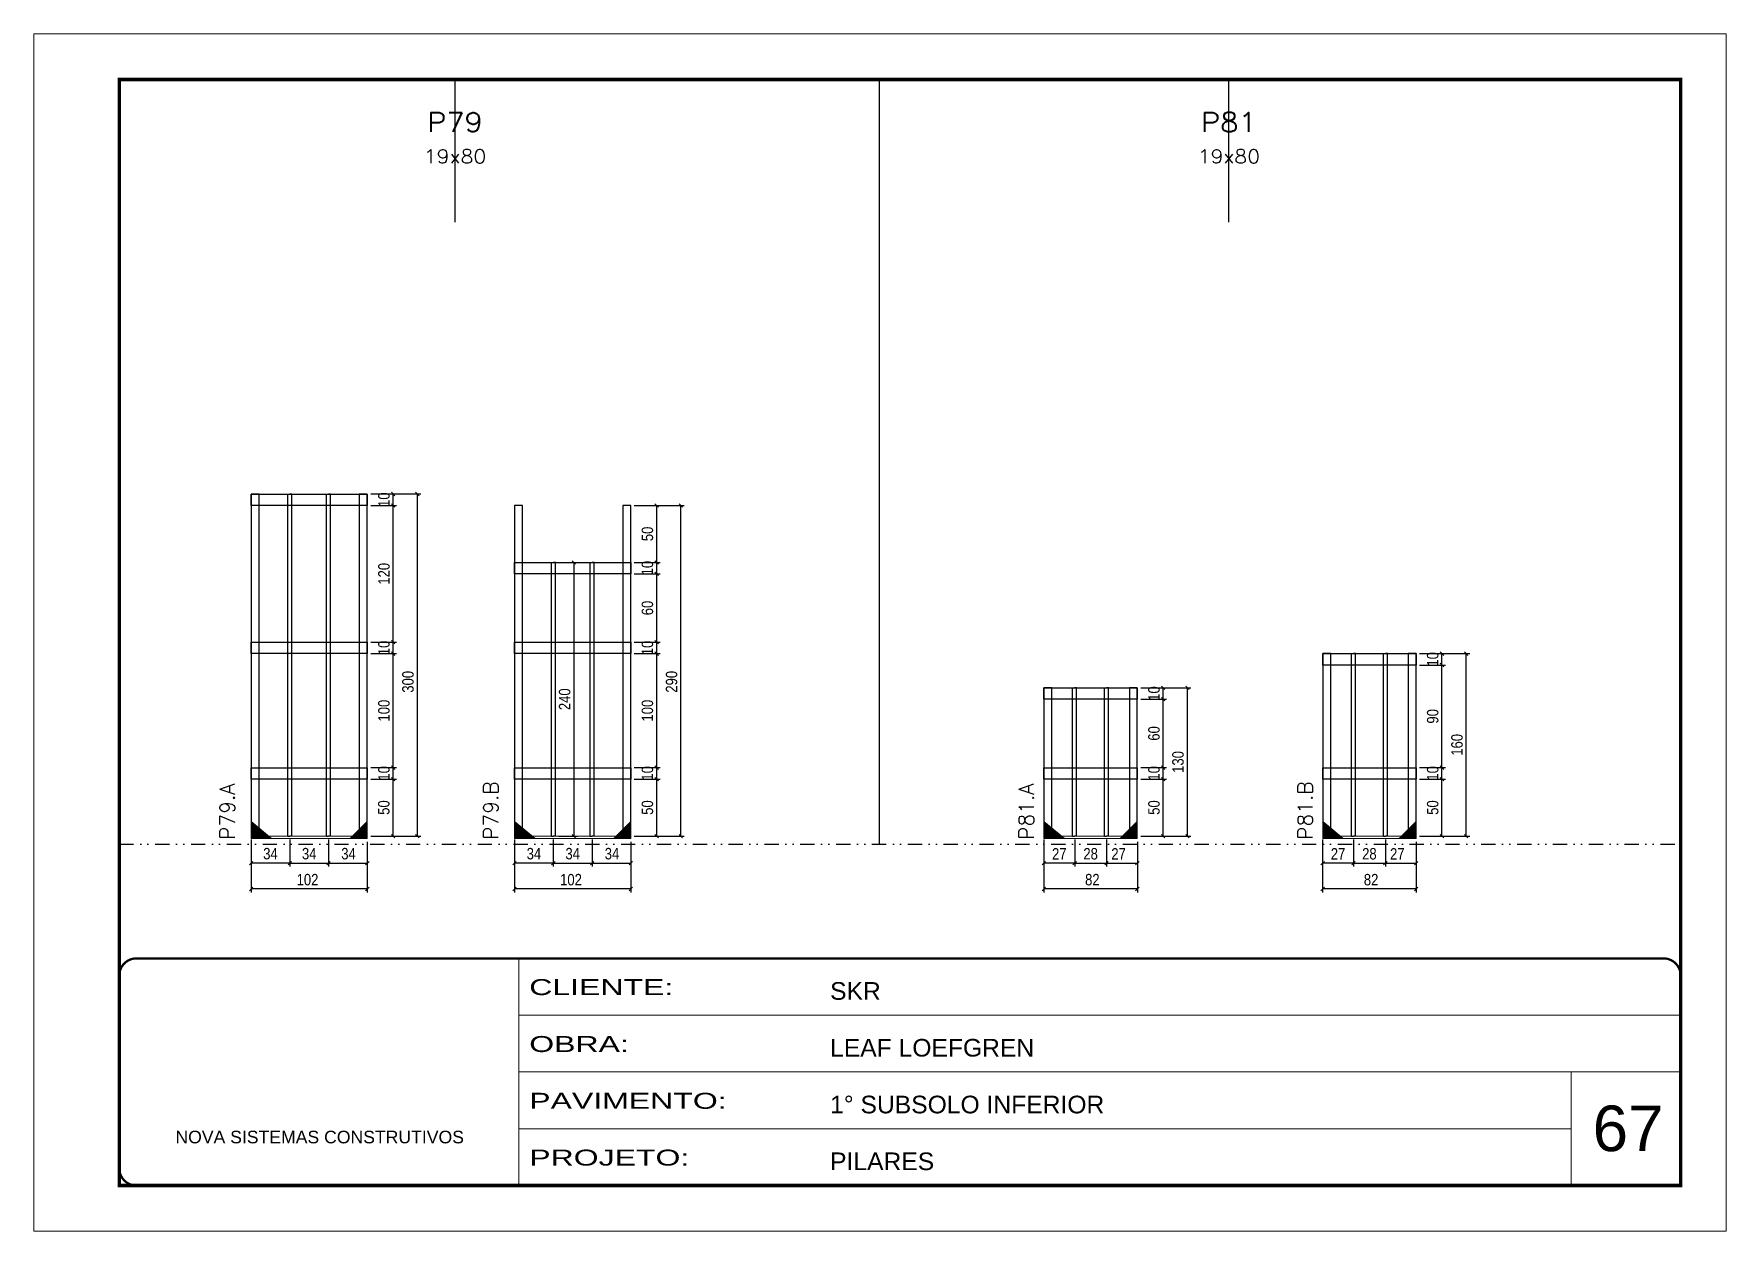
# Model space of a CAD drawing. Extents: x 14400 to 27878, y -21631 to 6985.
# Drawn here: x 17570 to 19055, y -12442 to -11392 of the extents above; entities that cross this region are included whole.
import ezdxf
from ezdxf.enums import TextEntityAlignment as Align

# ---------------------------------------------------------------- set-up
doc = ezdxf.new("R2010")
doc.units = 0
for name, pattern in [('CONTINUO', [0]), ('DASHED', [0.75, 0.5, -0.25]), ('DIVIDE2', [0.625, 0.25, -0.125, 0, -0.125, 0, -0.125]), ('HIDDEN', [0.375, 0.25, -0.125])]:
    doc.linetypes.add(name, pattern=pattern)
for name, color, linetype, lineweight in [('CARIMBO', 255, 'Continuous', 9), ('Folhas', 255, 'Continuous', 9), ('Madeira', 126, 'Continuous', 18), ('Sarr 2.2x7', 40, 'Continuous', 9), ('SARRAFO DE PRESSAO', 251, 'DASHED', 9), ('Texto Seção', 7, 'Continuous', 15)]:
    doc.layers.add(name, color=color, linetype=linetype, lineweight=lineweight)
for name, color, linetype in [('COTA', 241, 'Continuous'), ('Nível', 160, 'Continuous'), ('SARR_2.2x10', 60, 'Continuous'), ('SARR_3.5x7', 81, 'Continuous'), ('SARR_7x7', 40, 'Continuous'), ('Texto de Titulo', 7, 'Continuous'), ('Texto Nível', 251, 'Continuous'), ('Texto Qtd Sarr', 242, 'Continuous')]:
    doc.layers.add(name, color=color, linetype=linetype)
doc.styles.add('ARIAL', font='arial.ttf')
doc.styles.add('COTA TECNICA', font='techl___.ttf', dxfattribs={"height": 10})
doc.styles.add('REGUA-120', font='ROMANS.shx', dxfattribs={"height": 15})
doc.styles.add('ROMANS', font='romans.shx')
doc.styles.add('Tecnologia', font='')
doc.styles.get('Tecnologia').set_extended_font_data('Forgotten Futurist')
doc.dimstyles.new('PAINEL', dxfattribs={"dimtxt": 10, "dimasz": 3, "dimexe": 3, "dimexo": 3, "dimgap": 3, "dimtad": 1, "dimdec": 1, "dimzin": 12, "dimdsep": 46, "dimtxsty": 'COTA TECNICA', "dimblk1": 'OBLIQUE', "dimblk2": 'OBLIQUE', "dimsah": 1, "dimcen": 0.9, "dimclrd": 4, "dimclre": 4, "dimclrt": 240, "dimadec": 1, "dimazin": 3, "dimtfac": 1, "dimtdec": 1, "dimtmove": 0, "dimatfit": 3, "dimfxl": 1, "dimtolj": 1, "dimtzin": 12, "dimarcsym": 0})

msp = doc.modelspace()

# ---------------------------------------------------------------- texts
at = {"layer": 'CARIMBO', "style": 'ARIAL'}
msp.add_text('67', height=40, dxfattribs=at).set_placement((18937.83, -12372.33))
at = {"layer": 'Texto Seção', "style": 'REGUA-120'}
for s, p in [('P79.A', (17746.24, -12099.31)), ('P79.B', (17977.51, -12099.31)), ('P81.A', (18447.38, -12099.31)), ('P81.B', (18692.07, -12099.31))]:
    msp.add_text(s, height=13, rotation=90, dxfattribs=at).set_placement(p)

# ---------------------------------------------------------------- blocks, each defined once
blk = doc.blocks.new('9999999999')
at = {"color": 30, "linetype": 'CONTINUO'}
for p, q in [((98564.6, 34230.2), (98564.6, 34429.4)), ((98564.6, 34379.6), (99584, 34379.6)), ((98564.6, 34329.8), (99488, 34329.8)), ((99584, 34329.8), (99488, 34329.8)), ((99488, 34329.8), (99488, 34230.2)), ((98564.6, 34280), (99488, 34280))]:
    blk.add_line(p, q, dxfattribs=at)
at = {"color": 30, "linetype": 'CONTINUO', "const_width": 2}
blk.add_lwpolyline([(99584, 34230.2), (99584, 34414.4, 0.414214), (99569, 34429.4), (98229, 34429.4, 0.414214), (98214, 34414.4), (98214, 34245.2, 0.414214), (98229, 34230.2), (99584, 34230.2)], format="xyb", dxfattribs=at)
at = {"layer": 'Folhas'}
blk.add_lwpolyline([(98139, 34190.2), (99624, 34190.2), (99624, 35240.2), (98139, 35240.2)], close=True, dxfattribs=at)
at = {"layer": 'Folhas', "color": 30, "const_width": 3}
blk.add_lwpolyline([(98214, 34230.2), (99584, 34230.2), (99584, 35200.2), (98214, 35200.2)], close=True, dxfattribs=at)
at = {"color": 7, "linetype": 'Continuous', "ltscale": 5, "style": 'ARIAL'}
for s, height, p in [('SKR', 15.48, (98837.7, 34393.1)), ('LEAF LOEFGREN', 15.483, (98837.7, 34343.3)), ('1° SUBSOLO INFERIOR', 15.483, (98837.7, 34293.5)), ('NOVA SISTEMAS CONSTRUTIVOS', 11.059, (98263.2, 34267.2)), ('PILARES', 15.48, (98837.7, 34243.7))]:
    blk.add_text(s, height=height, dxfattribs=at).set_placement(p)
at = {"layer": 'Folhas', "color": 7, "style": 'Tecnologia', "width": 1.5}
for s, p in [('CLIENTE:', (98573.7, 34397.2)), ('OBRA:', (98573.7, 34347.3)), ('PAVIMENTO:', (98573.7, 34297.5)), ('PROJETO:', (98573.7, 34247.7))]:
    blk.add_text(s, height=14, dxfattribs=at).set_placement(p)
blk = doc.blocks.new('_Oblique')
at = {"color": 0, "linetype": 'ByBlock', "lineweight": -2}
blk.add_line((-0.5, -0.5), (0.5, 0.5), dxfattribs=at)
blk = doc.blocks.new('*D2087')
at = {"layer": 'COTA', "color": 4, "lineweight": -2, "transparency": 16777216}
for p, q in [((17760.6, -12114.2), (17760.6, -12145.4)), ((17862.6, -12114.2), (17862.6, -12145.4)), ((17862.6, -12142.4), (17760.6, -12142.4))]:
    blk.add_line(p, q, dxfattribs=at)
at = {"layer": 'Defpoints', "color": 0, "transparency": 16777216}
for p in [(17760.6, -12111.2), (17862.6, -12111.2), (17760.6, -12142.4)]:
    blk.add_point(p, dxfattribs=at)
at = {"layer": 'COTA', "color": 4, "lineweight": -2, "transparency": 16777216, "xscale": 3, "yscale": 3, "zscale": 3, "rotation": 180}
blk.add_blockref('_Oblique', (17760.6, -12142.4), dxfattribs=at)
at = {"layer": 'COTA', "color": 4, "lineweight": -2, "transparency": 16777216, "xscale": 3, "yscale": 3, "zscale": 3}
blk.add_blockref('_Oblique', (17862.6, -12142.4), dxfattribs=at)
at = {"layer": 'COTA', "color": 240, "transparency": 16777216, "insert": (17810.1, -12134.3), "char_height": 10, "attachment_point": 5, "style": 'COTA TECNICA'}
blk.add_mtext('\\A1;102', dxfattribs=at)
blk = doc.blocks.new('*D2088')
at = {"layer": 'COTA', "color": 4, "lineweight": -2, "transparency": 16777216}
for p, q in [((17760.6, -12099), (17760.6, -12122.7)), ((17794.6, -12099), (17794.6, -12122.7)), ((17794.6, -12119.7), (17760.6, -12119.7))]:
    blk.add_line(p, q, dxfattribs=at)
at = {"layer": 'Defpoints', "color": 0, "transparency": 16777216}
for p in [(17760.6, -12096), (17794.6, -12096), (17760.6, -12119.7)]:
    blk.add_point(p, dxfattribs=at)
at = {"layer": 'COTA', "color": 4, "lineweight": -2, "transparency": 16777216, "xscale": 3, "yscale": 3, "zscale": 3, "rotation": 180}
blk.add_blockref('_Oblique', (17760.6, -12119.7), dxfattribs=at)
at = {"layer": 'COTA', "color": 4, "lineweight": -2, "transparency": 16777216, "xscale": 3, "yscale": 3, "zscale": 3}
blk.add_blockref('_Oblique', (17794.6, -12119.7), dxfattribs=at)
at = {"layer": 'COTA', "color": 240, "transparency": 16777216, "insert": (17777.6, -12111.5), "char_height": 10, "attachment_point": 5, "style": 'COTA TECNICA'}
blk.add_mtext('\\A1;34', dxfattribs=at)
blk = doc.blocks.new('*D2089')
at = {"layer": 'COTA', "color": 4, "lineweight": -2, "transparency": 16777216}
for p, q in [((17828.6, -12099), (17828.6, -12122.7)), ((17862.6, -12101.2), (17862.6, -12122.7)), ((17828.6, -12119.7), (17862.6, -12119.7))]:
    blk.add_line(p, q, dxfattribs=at)
at = {"layer": 'Defpoints', "color": 0, "transparency": 16777216}
for p in [(17828.6, -12096), (17862.6, -12098.2), (17862.6, -12119.7)]:
    blk.add_point(p, dxfattribs=at)
at = {"layer": 'COTA', "color": 4, "lineweight": -2, "transparency": 16777216, "xscale": 3, "yscale": 3, "zscale": 3, "rotation": 180}
blk.add_blockref('_Oblique', (17828.6, -12119.7), dxfattribs=at)
at = {"layer": 'COTA', "color": 4, "lineweight": -2, "transparency": 16777216, "xscale": 3, "yscale": 3, "zscale": 3}
blk.add_blockref('_Oblique', (17862.6, -12119.7), dxfattribs=at)
at = {"layer": 'COTA', "color": 240, "transparency": 16777216, "insert": (17846.1, -12111.5), "char_height": 10, "attachment_point": 5, "style": 'COTA TECNICA'}
blk.add_mtext('\\A1;34', dxfattribs=at)
blk = doc.blocks.new('*D2090')
at = {"layer": 'COTA', "color": 4, "lineweight": -2, "transparency": 16777216}
for p, q in [((17865.6, -12046), (17888.3, -12046)), ((17885.3, -12096), (17885.3, -12046)), ((17865.6, -12096), (17888.3, -12096))]:
    blk.add_line(p, q, dxfattribs=at)
at = {"layer": 'Defpoints', "color": 0, "transparency": 16777216}
for p in [(17862.6, -12046), (17885.3, -12046), (17862.6, -12096)]:
    blk.add_point(p, dxfattribs=at)
at = {"layer": 'COTA', "color": 4, "lineweight": -2, "transparency": 16777216, "xscale": 3, "yscale": 3, "zscale": 3}
for p, rotation in [((17885.3, -12046), 90), ((17885.3, -12096), 270)]:
    blk.add_blockref('_Oblique', p, dxfattribs=dict(at, rotation=rotation))
at = {"layer": 'COTA', "color": 240, "transparency": 16777216, "insert": (17877.1, -12071), "char_height": 10, "attachment_point": 5, "rotation": 90, "style": 'COTA TECNICA'}
blk.add_mtext('\\A1;50', dxfattribs=at)
blk = doc.blocks.new('*D2091')
at = {"layer": 'COTA', "color": 4, "lineweight": -2, "transparency": 16777216}
for p, q in [((17794.6, -12099), (17794.6, -12122.7)), ((17828.6, -12099), (17828.6, -12122.7)), ((17794.6, -12119.7), (17828.6, -12119.7))]:
    blk.add_line(p, q, dxfattribs=at)
at = {"layer": 'Defpoints', "color": 0, "transparency": 16777216}
for p in [(17794.6, -12096), (17828.6, -12096), (17828.6, -12119.7)]:
    blk.add_point(p, dxfattribs=at)
at = {"layer": 'COTA', "color": 4, "lineweight": -2, "transparency": 16777216, "xscale": 3, "yscale": 3, "zscale": 3, "rotation": 180}
blk.add_blockref('_Oblique', (17794.6, -12119.7), dxfattribs=at)
at = {"layer": 'COTA', "color": 4, "lineweight": -2, "transparency": 16777216, "xscale": 3, "yscale": 3, "zscale": 3}
blk.add_blockref('_Oblique', (17828.6, -12119.7), dxfattribs=at)
at = {"layer": 'COTA', "color": 240, "transparency": 16777216, "insert": (17811.6, -12111.5), "char_height": 10, "attachment_point": 5, "style": 'COTA TECNICA'}
blk.add_mtext('\\A1;34', dxfattribs=at)
blk = doc.blocks.new('*D2092')
at = {"layer": 'COTA', "color": 4, "lineweight": -2, "transparency": 16777216}
for p, q in [((17865.6, -12036), (17888.3, -12036)), ((17885.3, -12046), (17885.3, -12036)), ((17865.6, -12046), (17888.3, -12046))]:
    blk.add_line(p, q, dxfattribs=at)
at = {"layer": 'Defpoints', "color": 0, "transparency": 16777216}
for p in [(17862.6, -12036), (17885.3, -12036), (17862.6, -12046)]:
    blk.add_point(p, dxfattribs=at)
at = {"layer": 'COTA', "color": 4, "lineweight": -2, "transparency": 16777216, "xscale": 3, "yscale": 3, "zscale": 3}
for p, rotation in [((17885.3, -12036), 90), ((17885.3, -12046), 270)]:
    blk.add_blockref('_Oblique', p, dxfattribs=dict(at, rotation=rotation))
at = {"layer": 'COTA', "color": 240, "transparency": 16777216, "insert": (17877.2, -12041), "char_height": 10, "attachment_point": 5, "rotation": 90, "style": 'COTA TECNICA'}
blk.add_mtext('\\A1;10', dxfattribs=at)
blk = doc.blocks.new('*D2093')
at = {"layer": 'COTA', "color": 4, "lineweight": -2, "transparency": 16777216}
for p, q in [((17865.6, -11936), (17888.3, -11936)), ((17885.3, -12036), (17885.3, -11936)), ((17865.6, -12036), (17888.3, -12036))]:
    blk.add_line(p, q, dxfattribs=at)
at = {"layer": 'Defpoints', "color": 0, "transparency": 16777216}
for p in [(17862.6, -11936), (17885.3, -11936), (17862.6, -12036)]:
    blk.add_point(p, dxfattribs=at)
at = {"layer": 'COTA', "color": 4, "lineweight": -2, "transparency": 16777216, "xscale": 3, "yscale": 3, "zscale": 3}
for p, rotation in [((17885.3, -11936), 90), ((17885.3, -12036), 270)]:
    blk.add_blockref('_Oblique', p, dxfattribs=dict(at, rotation=rotation))
at = {"layer": 'COTA', "color": 240, "transparency": 16777216, "insert": (17877.2, -11986), "char_height": 10, "attachment_point": 5, "rotation": 90, "style": 'COTA TECNICA'}
blk.add_mtext('\\A1;100', dxfattribs=at)
blk = doc.blocks.new('*D2094')
at = {"layer": 'COTA', "color": 4, "lineweight": -2, "transparency": 16777216}
for p, q in [((17865.6, -11926), (17888.3, -11926)), ((17865.6, -11936), (17888.3, -11936)), ((17885.3, -11936), (17885.3, -11926))]:
    blk.add_line(p, q, dxfattribs=at)
at = {"layer": 'Defpoints', "color": 0, "transparency": 16777216}
for p in [(17862.6, -11926), (17862.6, -11936), (17885.3, -11926)]:
    blk.add_point(p, dxfattribs=at)
at = {"layer": 'COTA', "color": 4, "lineweight": -2, "transparency": 16777216, "xscale": 3, "yscale": 3, "zscale": 3}
for p, rotation in [((17885.3, -11926), 90), ((17885.3, -11936), 270)]:
    blk.add_blockref('_Oblique', p, dxfattribs=dict(at, rotation=rotation))
at = {"layer": 'COTA', "color": 240, "transparency": 16777216, "insert": (17877.2, -11931), "char_height": 10, "attachment_point": 5, "rotation": 90, "style": 'COTA TECNICA'}
blk.add_mtext('\\A1;10', dxfattribs=at)
blk = doc.blocks.new('*D2095')
at = {"layer": 'COTA', "color": 4, "lineweight": -2, "transparency": 16777216}
for p, q in [((17865.6, -11806), (17888.3, -11806)), ((17885.3, -11926), (17885.3, -11806)), ((17865.6, -11926), (17888.3, -11926))]:
    blk.add_line(p, q, dxfattribs=at)
at = {"layer": 'Defpoints', "color": 0, "transparency": 16777216}
for p in [(17862.6, -11806), (17885.3, -11806), (17862.6, -11926)]:
    blk.add_point(p, dxfattribs=at)
at = {"layer": 'COTA', "color": 4, "lineweight": -2, "transparency": 16777216, "xscale": 3, "yscale": 3, "zscale": 3}
for p, rotation in [((17885.3, -11806), 90), ((17885.3, -11926), 270)]:
    blk.add_blockref('_Oblique', p, dxfattribs=dict(at, rotation=rotation))
at = {"layer": 'COTA', "color": 240, "transparency": 16777216, "insert": (17877.2, -11866), "char_height": 10, "attachment_point": 5, "rotation": 90, "style": 'COTA TECNICA'}
blk.add_mtext('\\A1;120', dxfattribs=at)
blk = doc.blocks.new('*D2096')
at = {"layer": 'COTA', "color": 4, "lineweight": -2, "transparency": 16777216}
for p, q in [((17865.6, -11796), (17888.3, -11796)), ((17885.3, -11806), (17885.3, -11796)), ((17865.6, -11806), (17888.3, -11806))]:
    blk.add_line(p, q, dxfattribs=at)
at = {"layer": 'Defpoints', "color": 0, "transparency": 16777216}
for p in [(17862.6, -11796), (17885.3, -11796), (17862.6, -11806)]:
    blk.add_point(p, dxfattribs=at)
at = {"layer": 'COTA', "color": 4, "lineweight": -2, "transparency": 16777216, "xscale": 3, "yscale": 3, "zscale": 3}
for p, rotation in [((17885.3, -11796), 90), ((17885.3, -11806), 270)]:
    blk.add_blockref('_Oblique', p, dxfattribs=dict(at, rotation=rotation))
at = {"layer": 'COTA', "color": 240, "transparency": 16777216, "insert": (17877.2, -11801), "char_height": 10, "attachment_point": 5, "rotation": 90, "style": 'COTA TECNICA'}
blk.add_mtext('\\A1;10', dxfattribs=at)
blk = doc.blocks.new('*D2097')
at = {"layer": 'COTA', "color": 4, "lineweight": -2, "transparency": 16777216}
for p, q in [((17865.6, -11796), (17909.5, -11796)), ((17906.5, -12096), (17906.5, -11796)), ((17865.6, -12096), (17909.5, -12096))]:
    blk.add_line(p, q, dxfattribs=at)
at = {"layer": 'Defpoints', "color": 0, "transparency": 16777216}
for p in [(17862.6, -11796), (17906.5, -11796), (17862.6, -12096)]:
    blk.add_point(p, dxfattribs=at)
at = {"layer": 'COTA', "color": 4, "lineweight": -2, "transparency": 16777216, "xscale": 3, "yscale": 3, "zscale": 3}
for p, rotation in [((17906.5, -11796), 90), ((17906.5, -12096), 270)]:
    blk.add_blockref('_Oblique', p, dxfattribs=dict(at, rotation=rotation))
at = {"layer": 'COTA', "color": 240, "transparency": 16777216, "insert": (17898.3, -11960.7), "char_height": 10, "attachment_point": 5, "rotation": 90, "style": 'COTA TECNICA'}
blk.add_mtext('\\A1;300', dxfattribs=at)
blk = doc.blocks.new('*D2098')
at = {"layer": 'COTA', "color": 4, "lineweight": -2, "transparency": 16777216}
for p, q in [((18456.3, -12114.2), (18456.3, -12145.4)), ((18538.3, -12114.2), (18538.3, -12145.4)), ((18538.3, -12142.4), (18456.3, -12142.4))]:
    blk.add_line(p, q, dxfattribs=at)
at = {"layer": 'Defpoints', "color": 0, "transparency": 16777216}
for p in [(18456.3, -12111.2), (18538.3, -12111.2), (18456.3, -12142.4)]:
    blk.add_point(p, dxfattribs=at)
at = {"layer": 'COTA', "color": 4, "lineweight": -2, "transparency": 16777216, "xscale": 3, "yscale": 3, "zscale": 3, "rotation": 180}
blk.add_blockref('_Oblique', (18456.3, -12142.4), dxfattribs=at)
at = {"layer": 'COTA', "color": 4, "lineweight": -2, "transparency": 16777216, "xscale": 3, "yscale": 3, "zscale": 3}
blk.add_blockref('_Oblique', (18538.3, -12142.4), dxfattribs=at)
at = {"layer": 'COTA', "color": 240, "transparency": 16777216, "insert": (18498.8, -12134.3), "char_height": 10, "attachment_point": 5, "style": 'COTA TECNICA'}
blk.add_mtext('\\A1;82', dxfattribs=at)
blk = doc.blocks.new('*D2099')
at = {"layer": 'COTA', "color": 4, "lineweight": -2, "transparency": 16777216}
for p, q in [((18456.3, -12099), (18456.3, -12122.7)), ((18483.3, -12099), (18483.3, -12122.7)), ((18483.3, -12119.7), (18456.3, -12119.7))]:
    blk.add_line(p, q, dxfattribs=at)
at = {"layer": 'Defpoints', "color": 0, "transparency": 16777216}
for p in [(18456.3, -12096), (18483.3, -12096), (18456.3, -12119.7)]:
    blk.add_point(p, dxfattribs=at)
at = {"layer": 'COTA', "color": 4, "lineweight": -2, "transparency": 16777216, "xscale": 3, "yscale": 3, "zscale": 3, "rotation": 180}
blk.add_blockref('_Oblique', (18456.3, -12119.7), dxfattribs=at)
at = {"layer": 'COTA', "color": 4, "lineweight": -2, "transparency": 16777216, "xscale": 3, "yscale": 3, "zscale": 3}
blk.add_blockref('_Oblique', (18483.3, -12119.7), dxfattribs=at)
at = {"layer": 'COTA', "color": 240, "transparency": 16777216, "insert": (18469.8, -12111.6), "char_height": 10, "attachment_point": 5, "style": 'COTA TECNICA'}
blk.add_mtext('\\A1;27', dxfattribs=at)
blk = doc.blocks.new('*D2100')
at = {"layer": 'COTA', "color": 4, "lineweight": -2, "transparency": 16777216}
for p, q in [((18511.3, -12099), (18511.3, -12122.7)), ((18538.3, -12101.2), (18538.3, -12122.7)), ((18511.3, -12119.7), (18538.3, -12119.7))]:
    blk.add_line(p, q, dxfattribs=at)
at = {"layer": 'Defpoints', "color": 0, "transparency": 16777216}
for p in [(18511.3, -12096), (18538.3, -12098.2), (18538.3, -12119.7)]:
    blk.add_point(p, dxfattribs=at)
at = {"layer": 'COTA', "color": 4, "lineweight": -2, "transparency": 16777216, "xscale": 3, "yscale": 3, "zscale": 3, "rotation": 180}
blk.add_blockref('_Oblique', (18511.3, -12119.7), dxfattribs=at)
at = {"layer": 'COTA', "color": 4, "lineweight": -2, "transparency": 16777216, "xscale": 3, "yscale": 3, "zscale": 3}
blk.add_blockref('_Oblique', (18538.3, -12119.7), dxfattribs=at)
at = {"layer": 'COTA', "color": 240, "transparency": 16777216, "insert": (18521.8, -12111.6), "char_height": 10, "attachment_point": 5, "style": 'COTA TECNICA'}
blk.add_mtext('\\A1;27', dxfattribs=at)
blk = doc.blocks.new('*D2101')
at = {"layer": 'COTA', "color": 4, "lineweight": -2, "transparency": 16777216}
for p, q in [((18541.3, -12046), (18564, -12046)), ((18561, -12096), (18561, -12046)), ((18541.3, -12096), (18564, -12096))]:
    blk.add_line(p, q, dxfattribs=at)
at = {"layer": 'Defpoints', "color": 0, "transparency": 16777216}
for p in [(18538.3, -12046), (18561, -12046), (18538.3, -12096)]:
    blk.add_point(p, dxfattribs=at)
at = {"layer": 'COTA', "color": 4, "lineweight": -2, "transparency": 16777216, "xscale": 3, "yscale": 3, "zscale": 3}
for p, rotation in [((18561, -12046), 90), ((18561, -12096), 270)]:
    blk.add_blockref('_Oblique', p, dxfattribs=dict(at, rotation=rotation))
at = {"layer": 'COTA', "color": 240, "transparency": 16777216, "insert": (18552.9, -12071), "char_height": 10, "attachment_point": 5, "rotation": 90, "style": 'COTA TECNICA'}
blk.add_mtext('\\A1;50', dxfattribs=at)
blk = doc.blocks.new('*D2102')
at = {"layer": 'COTA', "color": 4, "lineweight": -2, "transparency": 16777216}
for p, q in [((18483.3, -12099), (18483.3, -12122.7)), ((18511.3, -12099), (18511.3, -12122.7)), ((18483.3, -12119.7), (18511.3, -12119.7))]:
    blk.add_line(p, q, dxfattribs=at)
at = {"layer": 'Defpoints', "color": 0, "transparency": 16777216}
for p in [(18483.3, -12096), (18511.3, -12096), (18511.3, -12119.7)]:
    blk.add_point(p, dxfattribs=at)
at = {"layer": 'COTA', "color": 4, "lineweight": -2, "transparency": 16777216, "xscale": 3, "yscale": 3, "zscale": 3, "rotation": 180}
blk.add_blockref('_Oblique', (18483.3, -12119.7), dxfattribs=at)
at = {"layer": 'COTA', "color": 4, "lineweight": -2, "transparency": 16777216, "xscale": 3, "yscale": 3, "zscale": 3}
blk.add_blockref('_Oblique', (18511.3, -12119.7), dxfattribs=at)
at = {"layer": 'COTA', "color": 240, "transparency": 16777216, "insert": (18497.3, -12111.6), "char_height": 10, "attachment_point": 5, "style": 'COTA TECNICA'}
blk.add_mtext('\\A1;28', dxfattribs=at)
blk = doc.blocks.new('*D2103')
at = {"layer": 'COTA', "color": 4, "lineweight": -2, "transparency": 16777216}
for p, q in [((18541.3, -12036), (18564, -12036)), ((18561, -12046), (18561, -12036)), ((18541.3, -12046), (18564, -12046))]:
    blk.add_line(p, q, dxfattribs=at)
at = {"layer": 'Defpoints', "color": 0, "transparency": 16777216}
for p in [(18538.3, -12036), (18561, -12036), (18538.3, -12046)]:
    blk.add_point(p, dxfattribs=at)
at = {"layer": 'COTA', "color": 4, "lineweight": -2, "transparency": 16777216, "xscale": 3, "yscale": 3, "zscale": 3}
for p, rotation in [((18561, -12036), 90), ((18561, -12046), 270)]:
    blk.add_blockref('_Oblique', p, dxfattribs=dict(at, rotation=rotation))
at = {"layer": 'COTA', "color": 240, "transparency": 16777216, "insert": (18552.9, -12041), "char_height": 10, "attachment_point": 5, "rotation": 90, "style": 'COTA TECNICA'}
blk.add_mtext('\\A1;10', dxfattribs=at)
blk = doc.blocks.new('*D2104')
at = {"layer": 'COTA', "color": 4, "lineweight": -2, "transparency": 16777216}
for p, q in [((18541.3, -11976), (18564, -11976)), ((18561, -12036), (18561, -11976)), ((18541.3, -12036), (18564, -12036))]:
    blk.add_line(p, q, dxfattribs=at)
at = {"layer": 'Defpoints', "color": 0, "transparency": 16777216}
for p in [(18538.3, -11976), (18561, -11976), (18538.3, -12036)]:
    blk.add_point(p, dxfattribs=at)
at = {"layer": 'COTA', "color": 4, "lineweight": -2, "transparency": 16777216, "xscale": 3, "yscale": 3, "zscale": 3}
for p, rotation in [((18561, -11976), 90), ((18561, -12036), 270)]:
    blk.add_blockref('_Oblique', p, dxfattribs=dict(at, rotation=rotation))
at = {"layer": 'COTA', "color": 240, "transparency": 16777216, "insert": (18552.9, -12006), "char_height": 10, "attachment_point": 5, "rotation": 90, "style": 'COTA TECNICA'}
blk.add_mtext('\\A1;60', dxfattribs=at)
blk = doc.blocks.new('*D2105')
at = {"layer": 'COTA', "color": 4, "lineweight": -2, "transparency": 16777216}
for p, q in [((18541.3, -11966), (18564, -11966)), ((18561, -11976), (18561, -11966)), ((18541.3, -11976), (18564, -11976))]:
    blk.add_line(p, q, dxfattribs=at)
at = {"layer": 'Defpoints', "color": 0, "transparency": 16777216}
for p in [(18538.3, -11966), (18561, -11966), (18538.3, -11976)]:
    blk.add_point(p, dxfattribs=at)
at = {"layer": 'COTA', "color": 4, "lineweight": -2, "transparency": 16777216, "xscale": 3, "yscale": 3, "zscale": 3}
for p, rotation in [((18561, -11966), 90), ((18561, -11976), 270)]:
    blk.add_blockref('_Oblique', p, dxfattribs=dict(at, rotation=rotation))
at = {"layer": 'COTA', "color": 240, "transparency": 16777216, "insert": (18552.9, -11971), "char_height": 10, "attachment_point": 5, "rotation": 90, "style": 'COTA TECNICA'}
blk.add_mtext('\\A1;10', dxfattribs=at)
blk = doc.blocks.new('*D2106')
at = {"layer": 'COTA', "color": 4, "lineweight": -2, "transparency": 16777216}
for p, q in [((18541.3, -11966), (18585.2, -11966)), ((18582.2, -12096), (18582.2, -11966)), ((18541.3, -12096), (18585.2, -12096))]:
    blk.add_line(p, q, dxfattribs=at)
at = {"layer": 'Defpoints', "color": 0, "transparency": 16777216}
for p in [(18538.3, -11966), (18582.2, -11966), (18538.3, -12096)]:
    blk.add_point(p, dxfattribs=at)
at = {"layer": 'COTA', "color": 4, "lineweight": -2, "transparency": 16777216, "xscale": 3, "yscale": 3, "zscale": 3}
for p, rotation in [((18582.2, -11966), 90), ((18582.2, -12096), 270)]:
    blk.add_blockref('_Oblique', p, dxfattribs=dict(at, rotation=rotation))
at = {"layer": 'COTA', "color": 240, "transparency": 16777216, "insert": (18574, -12031), "char_height": 10, "attachment_point": 5, "rotation": 90, "style": 'COTA TECNICA'}
blk.add_mtext('\\A1;130', dxfattribs=at)
blk = doc.blocks.new('*D2147')
at = {"layer": 'COTA', "color": 4, "lineweight": -2, "transparency": 16777216}
for p, q in [((17991.8, -12114.2), (17991.8, -12145.4)), ((18093.8, -12114.2), (18093.8, -12145.4)), ((18093.8, -12142.4), (17991.8, -12142.4))]:
    blk.add_line(p, q, dxfattribs=at)
at = {"layer": 'Defpoints', "color": 0, "transparency": 16777216}
for p in [(17991.8, -12111.2), (18093.8, -12111.2), (17991.8, -12142.4)]:
    blk.add_point(p, dxfattribs=at)
at = {"layer": 'COTA', "color": 4, "lineweight": -2, "transparency": 16777216, "xscale": 3, "yscale": 3, "zscale": 3, "rotation": 180}
blk.add_blockref('_Oblique', (17991.8, -12142.4), dxfattribs=at)
at = {"layer": 'COTA', "color": 4, "lineweight": -2, "transparency": 16777216, "xscale": 3, "yscale": 3, "zscale": 3}
blk.add_blockref('_Oblique', (18093.8, -12142.4), dxfattribs=at)
at = {"layer": 'COTA', "color": 240, "transparency": 16777216, "insert": (18041.3, -12134.3), "char_height": 10, "attachment_point": 5, "style": 'COTA TECNICA'}
blk.add_mtext('\\A1;102', dxfattribs=at)
blk = doc.blocks.new('*D2148')
at = {"layer": 'COTA', "color": 4, "lineweight": -2, "transparency": 16777216}
for p, q in [((17991.8, -12099), (17991.8, -12122.7)), ((18025.8, -12099), (18025.8, -12122.7)), ((18025.8, -12119.7), (17991.8, -12119.7))]:
    blk.add_line(p, q, dxfattribs=at)
at = {"layer": 'Defpoints', "color": 0, "transparency": 16777216}
for p in [(17991.8, -12096), (18025.8, -12096), (17991.8, -12119.7)]:
    blk.add_point(p, dxfattribs=at)
at = {"layer": 'COTA', "color": 4, "lineweight": -2, "transparency": 16777216, "xscale": 3, "yscale": 3, "zscale": 3, "rotation": 180}
blk.add_blockref('_Oblique', (17991.8, -12119.7), dxfattribs=at)
at = {"layer": 'COTA', "color": 4, "lineweight": -2, "transparency": 16777216, "xscale": 3, "yscale": 3, "zscale": 3}
blk.add_blockref('_Oblique', (18025.8, -12119.7), dxfattribs=at)
at = {"layer": 'COTA', "color": 240, "transparency": 16777216, "insert": (18008.8, -12111.5), "char_height": 10, "attachment_point": 5, "style": 'COTA TECNICA'}
blk.add_mtext('\\A1;34', dxfattribs=at)
blk = doc.blocks.new('*D2149')
at = {"layer": 'COTA', "color": 4, "lineweight": -2, "transparency": 16777216}
for p, q in [((18059.8, -12099), (18059.8, -12122.7)), ((18093.8, -12101.2), (18093.8, -12122.7)), ((18059.8, -12119.7), (18093.8, -12119.7))]:
    blk.add_line(p, q, dxfattribs=at)
at = {"layer": 'Defpoints', "color": 0, "transparency": 16777216}
for p in [(18059.8, -12096), (18093.8, -12098.2), (18093.8, -12119.7)]:
    blk.add_point(p, dxfattribs=at)
at = {"layer": 'COTA', "color": 4, "lineweight": -2, "transparency": 16777216, "xscale": 3, "yscale": 3, "zscale": 3, "rotation": 180}
blk.add_blockref('_Oblique', (18059.8, -12119.7), dxfattribs=at)
at = {"layer": 'COTA', "color": 4, "lineweight": -2, "transparency": 16777216, "xscale": 3, "yscale": 3, "zscale": 3}
blk.add_blockref('_Oblique', (18093.8, -12119.7), dxfattribs=at)
at = {"layer": 'COTA', "color": 240, "transparency": 16777216, "insert": (18077.3, -12111.5), "char_height": 10, "attachment_point": 5, "style": 'COTA TECNICA'}
blk.add_mtext('\\A1;34', dxfattribs=at)
blk = doc.blocks.new('*D2150')
at = {"layer": 'COTA', "color": 4, "lineweight": -2, "transparency": 16777216}
for p, q in [((18096.8, -12046), (18119.5, -12046)), ((18116.5, -12096), (18116.5, -12046)), ((18096.8, -12096), (18119.5, -12096))]:
    blk.add_line(p, q, dxfattribs=at)
at = {"layer": 'Defpoints', "color": 0, "transparency": 16777216}
for p in [(18093.8, -12046), (18116.5, -12046), (18093.8, -12096)]:
    blk.add_point(p, dxfattribs=at)
at = {"layer": 'COTA', "color": 4, "lineweight": -2, "transparency": 16777216, "xscale": 3, "yscale": 3, "zscale": 3}
for p, rotation in [((18116.5, -12046), 90), ((18116.5, -12096), 270)]:
    blk.add_blockref('_Oblique', p, dxfattribs=dict(at, rotation=rotation))
at = {"layer": 'COTA', "color": 240, "transparency": 16777216, "insert": (18108.4, -12071), "char_height": 10, "attachment_point": 5, "rotation": 90, "style": 'COTA TECNICA'}
blk.add_mtext('\\A1;50', dxfattribs=at)
blk = doc.blocks.new('*D2151')
at = {"layer": 'COTA', "color": 4, "lineweight": -2, "transparency": 16777216}
for p, q in [((18025.8, -12099), (18025.8, -12122.7)), ((18059.8, -12099), (18059.8, -12122.7)), ((18025.8, -12119.7), (18059.8, -12119.7))]:
    blk.add_line(p, q, dxfattribs=at)
at = {"layer": 'Defpoints', "color": 0, "transparency": 16777216}
for p in [(18025.8, -12096), (18059.8, -12096), (18059.8, -12119.7)]:
    blk.add_point(p, dxfattribs=at)
at = {"layer": 'COTA', "color": 4, "lineweight": -2, "transparency": 16777216, "xscale": 3, "yscale": 3, "zscale": 3, "rotation": 180}
blk.add_blockref('_Oblique', (18025.8, -12119.7), dxfattribs=at)
at = {"layer": 'COTA', "color": 4, "lineweight": -2, "transparency": 16777216, "xscale": 3, "yscale": 3, "zscale": 3}
blk.add_blockref('_Oblique', (18059.8, -12119.7), dxfattribs=at)
at = {"layer": 'COTA', "color": 240, "transparency": 16777216, "insert": (18042.8, -12111.5), "char_height": 10, "attachment_point": 5, "style": 'COTA TECNICA'}
blk.add_mtext('\\A1;34', dxfattribs=at)
blk = doc.blocks.new('*D2152')
at = {"layer": 'COTA', "color": 4, "lineweight": -2, "transparency": 16777216}
for p, q in [((18096.8, -12036), (18119.5, -12036)), ((18116.5, -12046), (18116.5, -12036)), ((18096.8, -12046), (18119.5, -12046))]:
    blk.add_line(p, q, dxfattribs=at)
at = {"layer": 'Defpoints', "color": 0, "transparency": 16777216}
for p in [(18093.8, -12036), (18116.5, -12036), (18093.8, -12046)]:
    blk.add_point(p, dxfattribs=at)
at = {"layer": 'COTA', "color": 4, "lineweight": -2, "transparency": 16777216, "xscale": 3, "yscale": 3, "zscale": 3}
for p, rotation in [((18116.5, -12036), 90), ((18116.5, -12046), 270)]:
    blk.add_blockref('_Oblique', p, dxfattribs=dict(at, rotation=rotation))
at = {"layer": 'COTA', "color": 240, "transparency": 16777216, "insert": (18108.4, -12041), "char_height": 10, "attachment_point": 5, "rotation": 90, "style": 'COTA TECNICA'}
blk.add_mtext('\\A1;10', dxfattribs=at)
blk = doc.blocks.new('*D2153')
at = {"layer": 'COTA', "color": 4, "lineweight": -2, "transparency": 16777216}
for p, q in [((18096.8, -11936), (18119.5, -11936)), ((18116.5, -12036), (18116.5, -11936)), ((18096.8, -12036), (18119.5, -12036))]:
    blk.add_line(p, q, dxfattribs=at)
at = {"layer": 'Defpoints', "color": 0, "transparency": 16777216}
for p in [(18093.8, -11936), (18116.5, -11936), (18093.8, -12036)]:
    blk.add_point(p, dxfattribs=at)
at = {"layer": 'COTA', "color": 4, "lineweight": -2, "transparency": 16777216, "xscale": 3, "yscale": 3, "zscale": 3}
for p, rotation in [((18116.5, -11936), 90), ((18116.5, -12036), 270)]:
    blk.add_blockref('_Oblique', p, dxfattribs=dict(at, rotation=rotation))
at = {"layer": 'COTA', "color": 240, "transparency": 16777216, "insert": (18108.4, -11986), "char_height": 10, "attachment_point": 5, "rotation": 90, "style": 'COTA TECNICA'}
blk.add_mtext('\\A1;100', dxfattribs=at)
blk = doc.blocks.new('*D2154')
at = {"layer": 'COTA', "color": 4, "lineweight": -2, "transparency": 16777216}
for p, q in [((18096.8, -11926), (18119.5, -11926)), ((18096.8, -11936), (18119.5, -11936)), ((18116.5, -11936), (18116.5, -11926))]:
    blk.add_line(p, q, dxfattribs=at)
at = {"layer": 'Defpoints', "color": 0, "transparency": 16777216}
for p in [(18093.8, -11926), (18093.8, -11936), (18116.5, -11926)]:
    blk.add_point(p, dxfattribs=at)
at = {"layer": 'COTA', "color": 4, "lineweight": -2, "transparency": 16777216, "xscale": 3, "yscale": 3, "zscale": 3}
for p, rotation in [((18116.5, -11926), 90), ((18116.5, -11936), 270)]:
    blk.add_blockref('_Oblique', p, dxfattribs=dict(at, rotation=rotation))
at = {"layer": 'COTA', "color": 240, "transparency": 16777216, "insert": (18108.4, -11931), "char_height": 10, "attachment_point": 5, "rotation": 90, "style": 'COTA TECNICA'}
blk.add_mtext('\\A1;10', dxfattribs=at)
blk = doc.blocks.new('*D2155')
at = {"layer": 'COTA', "color": 4, "lineweight": -2, "transparency": 16777216}
for p, q in [((18096.8, -11866), (18119.5, -11866)), ((18116.5, -11926), (18116.5, -11866)), ((18096.8, -11926), (18119.5, -11926))]:
    blk.add_line(p, q, dxfattribs=at)
at = {"layer": 'Defpoints', "color": 0, "transparency": 16777216}
for p in [(18093.8, -11866), (18116.5, -11866), (18093.8, -11926)]:
    blk.add_point(p, dxfattribs=at)
at = {"layer": 'COTA', "color": 4, "lineweight": -2, "transparency": 16777216, "xscale": 3, "yscale": 3, "zscale": 3}
for p, rotation in [((18116.5, -11866), 90), ((18116.5, -11926), 270)]:
    blk.add_blockref('_Oblique', p, dxfattribs=dict(at, rotation=rotation))
at = {"layer": 'COTA', "color": 240, "transparency": 16777216, "insert": (18108.4, -11896), "char_height": 10, "attachment_point": 5, "rotation": 90, "style": 'COTA TECNICA'}
blk.add_mtext('\\A1;60', dxfattribs=at)
blk = doc.blocks.new('*D2156')
at = {"layer": 'COTA', "color": 4, "lineweight": -2, "transparency": 16777216}
for p, q in [((18096.8, -11856), (18119.5, -11856)), ((18116.5, -11866), (18116.5, -11856)), ((18096.8, -11866), (18119.5, -11866))]:
    blk.add_line(p, q, dxfattribs=at)
at = {"layer": 'Defpoints', "color": 0, "transparency": 16777216}
for p in [(18093.8, -11856), (18116.5, -11856), (18093.8, -11866)]:
    blk.add_point(p, dxfattribs=at)
at = {"layer": 'COTA', "color": 4, "lineweight": -2, "transparency": 16777216, "xscale": 3, "yscale": 3, "zscale": 3}
for p, rotation in [((18116.5, -11856), 90), ((18116.5, -11866), 270)]:
    blk.add_blockref('_Oblique', p, dxfattribs=dict(at, rotation=rotation))
at = {"layer": 'COTA', "color": 240, "transparency": 16777216, "insert": (18108.4, -11861), "char_height": 10, "attachment_point": 5, "rotation": 90, "style": 'COTA TECNICA'}
blk.add_mtext('\\A1;10', dxfattribs=at)
blk = doc.blocks.new('*D2157')
at = {"layer": 'COTA', "color": 4, "lineweight": -2, "transparency": 16777216}
for p, q in [((18096.8, -11806), (18140.7, -11806)), ((18137.7, -12096), (18137.7, -11806)), ((18096.8, -12096), (18140.7, -12096))]:
    blk.add_line(p, q, dxfattribs=at)
at = {"layer": 'Defpoints', "color": 0, "transparency": 16777216}
for p in [(18093.8, -11806), (18137.7, -11806), (18093.8, -12096)]:
    blk.add_point(p, dxfattribs=at)
at = {"layer": 'COTA', "color": 4, "lineweight": -2, "transparency": 16777216, "xscale": 3, "yscale": 3, "zscale": 3}
for p, rotation in [((18137.7, -11806), 90), ((18137.7, -12096), 270)]:
    blk.add_blockref('_Oblique', p, dxfattribs=dict(at, rotation=rotation))
at = {"layer": 'COTA', "color": 240, "transparency": 16777216, "insert": (18129.6, -11960.7), "char_height": 10, "attachment_point": 5, "rotation": 90, "style": 'COTA TECNICA'}
blk.add_mtext('\\A1;290', dxfattribs=at)
blk = doc.blocks.new('titulo1')
at = {"layer": 'Defpoints', "color": 252, "linetype": 'HIDDEN', "ltscale": 2}
blk.add_line((0, 0), (0, 125), dxfattribs=at)
at = {"layer": 'Defpoints', "style": 'ROMANS', "oblique": 15}
blk.add_attdef('FOLHA', text='', height=10, dxfattribs=at).set_placement((0, 15.6), align=Align.MIDDLE_CENTER)
at = {"layer": 'Texto Qtd Sarr', "color": 3, "style": 'ROMANS', "oblique": 15}
for tag, height, p in [('TITULO', 17, (0, 71.4)), ('SEÇÃO', 12, (0, 41.5))]:
    blk.add_attdef(tag, text='', height=height, dxfattribs=at).set_placement(p, align=Align.MIDDLE_CENTER)
blk = doc.blocks.new('*D2158')
at = {"layer": 'COTA', "color": 4, "lineweight": -2, "transparency": 16777216}
for p, q in [((18030.6, -11856), (18046.9, -11856)), ((18043.9, -11856), (18043.9, -12096)), ((18030.6, -12096), (18046.9, -12096))]:
    blk.add_line(p, q, dxfattribs=at)
at = {"layer": 'Defpoints', "color": 0, "transparency": 16777216}
for p in [(18027.6, -11856), (18027.6, -12096), (18043.9, -12096)]:
    blk.add_point(p, dxfattribs=at)
at = {"layer": 'COTA', "color": 4, "lineweight": -2, "transparency": 16777216, "xscale": 3, "yscale": 3, "zscale": 3}
for p, rotation in [((18043.9, -11856), 90), ((18043.9, -12096), 270)]:
    blk.add_blockref('_Oblique', p, dxfattribs=dict(at, rotation=rotation))
at = {"layer": 'COTA', "color": 240, "transparency": 16777216, "insert": (18035.8, -11976), "char_height": 10, "attachment_point": 5, "rotation": 90, "style": 'COTA TECNICA'}
blk.add_mtext('\\A1;240', dxfattribs=at)
blk = doc.blocks.new('*D2159')
at = {"layer": 'COTA', "color": 4, "lineweight": -2, "transparency": 16777216}
for p, q in [((18700.9, -12114.2), (18700.9, -12145.4)), ((18782.9, -12114.2), (18782.9, -12145.4)), ((18782.9, -12142.4), (18700.9, -12142.4))]:
    blk.add_line(p, q, dxfattribs=at)
at = {"layer": 'Defpoints', "color": 0, "transparency": 16777216}
for p in [(18700.9, -12111.2), (18782.9, -12111.2), (18700.9, -12142.4)]:
    blk.add_point(p, dxfattribs=at)
at = {"layer": 'COTA', "color": 4, "lineweight": -2, "transparency": 16777216, "xscale": 3, "yscale": 3, "zscale": 3, "rotation": 180}
blk.add_blockref('_Oblique', (18700.9, -12142.4), dxfattribs=at)
at = {"layer": 'COTA', "color": 4, "lineweight": -2, "transparency": 16777216, "xscale": 3, "yscale": 3, "zscale": 3}
blk.add_blockref('_Oblique', (18782.9, -12142.4), dxfattribs=at)
at = {"layer": 'COTA', "color": 240, "transparency": 16777216, "insert": (18743.4, -12134.3), "char_height": 10, "attachment_point": 5, "style": 'COTA TECNICA'}
blk.add_mtext('\\A1;82', dxfattribs=at)
blk = doc.blocks.new('*D2160')
at = {"layer": 'COTA', "color": 4, "lineweight": -2, "transparency": 16777216}
for p, q in [((18700.9, -12099), (18700.9, -12122.7)), ((18727.9, -12099), (18727.9, -12122.7)), ((18727.9, -12119.7), (18700.9, -12119.7))]:
    blk.add_line(p, q, dxfattribs=at)
at = {"layer": 'Defpoints', "color": 0, "transparency": 16777216}
for p in [(18700.9, -12096), (18727.9, -12096), (18700.9, -12119.7)]:
    blk.add_point(p, dxfattribs=at)
at = {"layer": 'COTA', "color": 4, "lineweight": -2, "transparency": 16777216, "xscale": 3, "yscale": 3, "zscale": 3, "rotation": 180}
blk.add_blockref('_Oblique', (18700.9, -12119.7), dxfattribs=at)
at = {"layer": 'COTA', "color": 4, "lineweight": -2, "transparency": 16777216, "xscale": 3, "yscale": 3, "zscale": 3}
blk.add_blockref('_Oblique', (18727.9, -12119.7), dxfattribs=at)
at = {"layer": 'COTA', "color": 240, "transparency": 16777216, "insert": (18714.4, -12111.6), "char_height": 10, "attachment_point": 5, "style": 'COTA TECNICA'}
blk.add_mtext('\\A1;27', dxfattribs=at)
blk = doc.blocks.new('*D2161')
at = {"layer": 'COTA', "color": 4, "lineweight": -2, "transparency": 16777216}
for p, q in [((18755.9, -12099), (18755.9, -12122.7)), ((18782.9, -12101.2), (18782.9, -12122.7)), ((18755.9, -12119.7), (18782.9, -12119.7))]:
    blk.add_line(p, q, dxfattribs=at)
at = {"layer": 'Defpoints', "color": 0, "transparency": 16777216}
for p in [(18755.9, -12096), (18782.9, -12098.2), (18782.9, -12119.7)]:
    blk.add_point(p, dxfattribs=at)
at = {"layer": 'COTA', "color": 4, "lineweight": -2, "transparency": 16777216, "xscale": 3, "yscale": 3, "zscale": 3, "rotation": 180}
blk.add_blockref('_Oblique', (18755.9, -12119.7), dxfattribs=at)
at = {"layer": 'COTA', "color": 4, "lineweight": -2, "transparency": 16777216, "xscale": 3, "yscale": 3, "zscale": 3}
blk.add_blockref('_Oblique', (18782.9, -12119.7), dxfattribs=at)
at = {"layer": 'COTA', "color": 240, "transparency": 16777216, "insert": (18766.4, -12111.6), "char_height": 10, "attachment_point": 5, "style": 'COTA TECNICA'}
blk.add_mtext('\\A1;27', dxfattribs=at)
blk = doc.blocks.new('*D2162')
at = {"layer": 'COTA', "color": 4, "lineweight": -2, "transparency": 16777216}
for p, q in [((18785.9, -12046), (18808.6, -12046)), ((18805.6, -12096), (18805.6, -12046)), ((18785.9, -12096), (18808.6, -12096))]:
    blk.add_line(p, q, dxfattribs=at)
at = {"layer": 'Defpoints', "color": 0, "transparency": 16777216}
for p in [(18782.9, -12046), (18805.6, -12046), (18782.9, -12096)]:
    blk.add_point(p, dxfattribs=at)
at = {"layer": 'COTA', "color": 4, "lineweight": -2, "transparency": 16777216, "xscale": 3, "yscale": 3, "zscale": 3}
for p, rotation in [((18805.6, -12046), 90), ((18805.6, -12096), 270)]:
    blk.add_blockref('_Oblique', p, dxfattribs=dict(at, rotation=rotation))
at = {"layer": 'COTA', "color": 240, "transparency": 16777216, "insert": (18797.5, -12071), "char_height": 10, "attachment_point": 5, "rotation": 90, "style": 'COTA TECNICA'}
blk.add_mtext('\\A1;50', dxfattribs=at)
blk = doc.blocks.new('*D2163')
at = {"layer": 'COTA', "color": 4, "lineweight": -2, "transparency": 16777216}
for p, q in [((18727.9, -12099), (18727.9, -12122.7)), ((18755.9, -12099), (18755.9, -12122.7)), ((18727.9, -12119.7), (18755.9, -12119.7))]:
    blk.add_line(p, q, dxfattribs=at)
at = {"layer": 'Defpoints', "color": 0, "transparency": 16777216}
for p in [(18727.9, -12096), (18755.9, -12096), (18755.9, -12119.7)]:
    blk.add_point(p, dxfattribs=at)
at = {"layer": 'COTA', "color": 4, "lineweight": -2, "transparency": 16777216, "xscale": 3, "yscale": 3, "zscale": 3, "rotation": 180}
blk.add_blockref('_Oblique', (18727.9, -12119.7), dxfattribs=at)
at = {"layer": 'COTA', "color": 4, "lineweight": -2, "transparency": 16777216, "xscale": 3, "yscale": 3, "zscale": 3}
blk.add_blockref('_Oblique', (18755.9, -12119.7), dxfattribs=at)
at = {"layer": 'COTA', "color": 240, "transparency": 16777216, "insert": (18741.9, -12111.6), "char_height": 10, "attachment_point": 5, "style": 'COTA TECNICA'}
blk.add_mtext('\\A1;28', dxfattribs=at)
blk = doc.blocks.new('*D2164')
at = {"layer": 'COTA', "color": 4, "lineweight": -2, "transparency": 16777216}
for p, q in [((18785.9, -12036), (18808.6, -12036)), ((18805.6, -12046), (18805.6, -12036)), ((18785.9, -12046), (18808.6, -12046))]:
    blk.add_line(p, q, dxfattribs=at)
at = {"layer": 'Defpoints', "color": 0, "transparency": 16777216}
for p in [(18782.9, -12036), (18805.6, -12036), (18782.9, -12046)]:
    blk.add_point(p, dxfattribs=at)
at = {"layer": 'COTA', "color": 4, "lineweight": -2, "transparency": 16777216, "xscale": 3, "yscale": 3, "zscale": 3}
for p, rotation in [((18805.6, -12036), 90), ((18805.6, -12046), 270)]:
    blk.add_blockref('_Oblique', p, dxfattribs=dict(at, rotation=rotation))
at = {"layer": 'COTA', "color": 240, "transparency": 16777216, "insert": (18797.5, -12041), "char_height": 10, "attachment_point": 5, "rotation": 90, "style": 'COTA TECNICA'}
blk.add_mtext('\\A1;10', dxfattribs=at)
blk = doc.blocks.new('*D2165')
at = {"layer": 'COTA', "color": 4, "lineweight": -2, "transparency": 16777216}
for p, q in [((18785.9, -11946), (18808.6, -11946)), ((18805.6, -12036), (18805.6, -11946)), ((18785.9, -12036), (18808.6, -12036))]:
    blk.add_line(p, q, dxfattribs=at)
at = {"layer": 'Defpoints', "color": 0, "transparency": 16777216}
for p in [(18782.9, -11946), (18805.6, -11946), (18782.9, -12036)]:
    blk.add_point(p, dxfattribs=at)
at = {"layer": 'COTA', "color": 4, "lineweight": -2, "transparency": 16777216, "xscale": 3, "yscale": 3, "zscale": 3}
for p, rotation in [((18805.6, -11946), 90), ((18805.6, -12036), 270)]:
    blk.add_blockref('_Oblique', p, dxfattribs=dict(at, rotation=rotation))
at = {"layer": 'COTA', "color": 240, "transparency": 16777216, "insert": (18797.5, -11991), "char_height": 10, "attachment_point": 5, "rotation": 90, "style": 'COTA TECNICA'}
blk.add_mtext('\\A1;90', dxfattribs=at)
blk = doc.blocks.new('*D2166')
at = {"layer": 'COTA', "color": 4, "lineweight": -2, "transparency": 16777216}
for p, q in [((18785.9, -11936), (18808.6, -11936)), ((18805.6, -11946), (18805.6, -11936)), ((18785.9, -11946), (18808.6, -11946))]:
    blk.add_line(p, q, dxfattribs=at)
at = {"layer": 'Defpoints', "color": 0, "transparency": 16777216}
for p in [(18782.9, -11936), (18805.6, -11936), (18782.9, -11946)]:
    blk.add_point(p, dxfattribs=at)
at = {"layer": 'COTA', "color": 4, "lineweight": -2, "transparency": 16777216, "xscale": 3, "yscale": 3, "zscale": 3}
for p, rotation in [((18805.6, -11936), 90), ((18805.6, -11946), 270)]:
    blk.add_blockref('_Oblique', p, dxfattribs=dict(at, rotation=rotation))
at = {"layer": 'COTA', "color": 240, "transparency": 16777216, "insert": (18797.5, -11941), "char_height": 10, "attachment_point": 5, "rotation": 90, "style": 'COTA TECNICA'}
blk.add_mtext('\\A1;10', dxfattribs=at)
blk = doc.blocks.new('*D2167')
at = {"layer": 'COTA', "color": 4, "lineweight": -2, "transparency": 16777216}
for p, q in [((18785.9, -11936), (18829.9, -11936)), ((18826.9, -12096), (18826.9, -11936)), ((18785.9, -12096), (18829.9, -12096))]:
    blk.add_line(p, q, dxfattribs=at)
at = {"layer": 'Defpoints', "color": 0, "transparency": 16777216}
for p in [(18782.9, -11936), (18826.9, -11936), (18782.9, -12096)]:
    blk.add_point(p, dxfattribs=at)
at = {"layer": 'COTA', "color": 4, "lineweight": -2, "transparency": 16777216, "xscale": 3, "yscale": 3, "zscale": 3}
for p, rotation in [((18826.9, -11936), 90), ((18826.9, -12096), 270)]:
    blk.add_blockref('_Oblique', p, dxfattribs=dict(at, rotation=rotation))
at = {"layer": 'COTA', "color": 240, "transparency": 16777216, "insert": (18818.8, -12016), "char_height": 10, "attachment_point": 5, "rotation": 90, "style": 'COTA TECNICA'}
blk.add_mtext('\\A1;160', dxfattribs=at)
blk = doc.blocks.new('*D2220')
at = {"layer": 'COTA', "color": 4, "lineweight": -2, "transparency": 16777216}
for p, q in [((18096.8, -11806), (18119.5, -11806)), ((18116.5, -11856), (18116.5, -11806)), ((18096.8, -11856), (18119.5, -11856))]:
    blk.add_line(p, q, dxfattribs=at)
at = {"layer": 'Defpoints', "color": 0, "transparency": 16777216}
for p in [(18093.8, -11806), (18116.5, -11806), (18093.8, -11856)]:
    blk.add_point(p, dxfattribs=at)
at = {"layer": 'COTA', "color": 4, "lineweight": -2, "transparency": 16777216, "xscale": 3, "yscale": 3, "zscale": 3}
for p, rotation in [((18116.5, -11806), 90), ((18116.5, -11856), 270)]:
    blk.add_blockref('_Oblique', p, dxfattribs=dict(at, rotation=rotation))
at = {"layer": 'COTA', "color": 240, "transparency": 16777216, "insert": (18108.4, -11831), "char_height": 10, "attachment_point": 5, "rotation": 90, "style": 'COTA TECNICA'}
blk.add_mtext('\\A1;50', dxfattribs=at)

# ---------------------------------------------------------------- dimensions: what is measured, and where the dimension line sits
at = {"layer": 'COTA'}
for base, p1, p2, angle, picture, middle in [((17885.25, -11795.99), (17862.55, -11805.99), (17862.55, -11795.99), 90, '*D2096', (17885.25, -11800.99)), ((17906.47, -11796.03), (17862.55, -12096.03), (17862.56, -11796.03), 90, '*D2097', (17906.47, -11960.73)), ((18137.74, -11806.03), (18093.83, -12096.03), (18093.83, -11806.03), 90, '*D2157', (18137.74, -11960.73)), ((18116.53, -11856.03), (18093.83, -11866.03), (18093.83, -11856.03), 90, '*D2156', (18116.53, -11861.03)), ((17885.25, -11925.99), (17862.55, -11935.99), (17862.55, -11925.99), 90, '*D2094', (17885.25, -11930.99)), ((18116.53, -11925.99), (18093.83, -11935.99), (18093.83, -11925.99), 90, '*D2154', (18116.53, -11930.99)), ((18805.65, -11935.99), (18782.95, -11945.99), (18782.95, -11935.99), 90, '*D2166', (18805.65, -11940.99)), ((18826.86, -11935.99), (18782.95, -12096.03), (18782.95, -11935.99), 90, '*D2167', (18826.86, -12016.01)), ((18560.96, -11965.99), (18538.26, -11975.99), (18538.26, -11965.99), 90, '*D2105', (18560.96, -11970.99)), ((18582.18, -11966.03), (18538.26, -12096.03), (18538.26, -11966.03), 90, '*D2106', (18582.18, -12031.03)), ((17885.25, -12035.99), (17862.55, -12045.99), (17862.55, -12035.99), 90, '*D2092', (17885.25, -12040.99)), ((18116.53, -12035.99), (18093.83, -12045.99), (18093.83, -12035.99), 90, '*D2152', (18116.53, -12040.99)), ((18560.96, -12035.99), (18538.26, -12045.99), (18538.26, -12035.99), 90, '*D2103', (18560.96, -12040.99)), ((18805.65, -12035.99), (18782.95, -12045.99), (18782.95, -12035.99), 90, '*D2164', (18805.65, -12040.99)), ((17760.55, -12142.37), (17862.55, -12111.19), (17760.55, -12111.19), 180, '*D2087', (17810.05, -12142.37)), ((17991.83, -12142.37), (18093.83, -12111.19), (17991.83, -12111.19), 180, '*D2147', (18041.33, -12142.37)), ((18456.26, -12142.37), (18538.26, -12111.19), (18456.26, -12111.19), 180, '*D2098', (18498.76, -12142.37)), ((18700.95, -12142.37), (18782.95, -12111.19), (18700.95, -12111.19), 180, '*D2159', (18743.45, -12142.37))]:
    dim = msp.add_linear_dim(base=base, p1=p1, p2=p2, angle=angle, dimstyle='PAINEL', override={"dimtmove": 1}, dxfattribs=at)
    dim.commit()
    dim.dimension.update_dxf_attribs({"geometry": picture, "text_midpoint": middle, "dimtype": 160})
for base, p1, p2, angle, picture, middle in [((17885.25, -11805.99), (17862.55, -11925.99), (17862.55, -11805.99), 90, '*D2095', (17877.15, -11865.99)), ((18116.53, -11806.03), (18093.83, -11856.03), (18093.83, -11806.03), 90, '*D2220', (18108.42, -11831.03)), ((18116.53, -11866.03), (18093.83, -11925.99), (18093.83, -11866.03), 90, '*D2155', (18108.42, -11896.01)), ((17885.25, -11935.99), (17862.55, -12035.99), (17862.55, -11935.99), 90, '*D2093', (17877.15, -11985.99)), ((18116.53, -11935.99), (18093.83, -12035.99), (18093.83, -11935.99), 90, '*D2153', (18108.42, -11985.99)), ((18805.65, -11945.99), (18782.95, -12035.99), (18782.95, -11945.99), 90, '*D2165', (18797.52, -11990.99)), ((18560.96, -11975.99), (18538.26, -12035.99), (18538.26, -11975.99), 90, '*D2104', (18552.86, -12005.99)), ((17885.25, -12045.99), (17862.55, -12095.99), (17862.55, -12045.99), 90, '*D2090', (17877.14, -12070.99)), ((18116.53, -12045.99), (18093.83, -12095.99), (18093.83, -12045.99), 90, '*D2150', (18108.42, -12070.99)), ((18560.96, -12045.99), (18538.26, -12095.99), (18538.26, -12045.99), 90, '*D2101', (18552.85, -12070.99)), ((18805.65, -12045.99), (18782.95, -12095.99), (18782.95, -12045.99), 90, '*D2162', (18797.54, -12070.99)), ((17760.55, -12119.69), (17794.55, -12095.99), (17760.55, -12095.99), 180, '*D2088', (17777.55, -12111.47)), ((17991.83, -12119.69), (18025.83, -12095.99), (17991.83, -12095.99), 180, '*D2148', (18008.83, -12111.47)), ((18456.26, -12119.69), (18483.26, -12095.99), (18456.26, -12095.99), 180, '*D2099', (18469.76, -12111.62)), ((18700.95, -12119.69), (18727.95, -12095.99), (18700.95, -12095.99), 180, '*D2160', (18714.45, -12111.62))]:
    dim = msp.add_linear_dim(base=base, p1=p1, p2=p2, angle=angle, dimstyle='PAINEL', override={"dimtmove": 1}, dxfattribs=at)
    dim.commit()
    dim.dimension.update_dxf_attribs({"geometry": picture, "text_midpoint": middle})
dim = msp.add_linear_dim(base=(18043.93, -12095.99), p1=(18027.58, -11856.03), p2=(18027.58, -12095.99), angle=90, dimstyle='PAINEL', dxfattribs=at)
dim.commit()
dim.dimension.update_dxf_attribs({"geometry": '*D2158', "text_midpoint": (18035.82, -11976.01)})
for base, p1, p2, picture, middle in [((17828.55, -12119.69), (17794.55, -12095.99), (17828.55, -12095.99), '*D2091', (17811.55, -12111.47)), ((18059.83, -12119.69), (18025.83, -12095.99), (18059.83, -12095.99), '*D2151', (18042.83, -12111.47)), ((18511.26, -12119.69), (18483.26, -12095.99), (18511.26, -12095.99), '*D2102', (18497.26, -12111.6)), ((18755.95, -12119.69), (18727.95, -12095.99), (18755.95, -12095.99), '*D2163', (18741.95, -12111.6))]:
    dim = msp.add_linear_dim(base=base, p1=p1, p2=p2, dimstyle='PAINEL', override={"dimtmove": 1}, dxfattribs=at)
    dim.commit()
    dim.dimension.update_dxf_attribs({"geometry": picture, "text_midpoint": middle})
for base, p1, p2, picture, middle in [((17862.55, -12119.69), (17828.55, -12095.99), (17862.55, -12098.19), '*D2089', (17846.05, -12119.69)), ((18093.83, -12119.69), (18059.83, -12095.99), (18093.83, -12098.19), '*D2149', (18077.33, -12119.69)), ((18538.26, -12119.69), (18511.26, -12095.99), (18538.26, -12098.19), '*D2100', (18521.76, -12119.69)), ((18782.95, -12119.69), (18755.95, -12095.99), (18782.95, -12098.19), '*D2161', (18766.45, -12119.69))]:
    dim = msp.add_linear_dim(base=base, p1=p1, p2=p2, dimstyle='PAINEL', override={"dimtmove": 1}, dxfattribs=at)
    dim.commit()
    dim.dimension.update_dxf_attribs({"geometry": picture, "text_midpoint": middle, "dimtype": 160})

# ---------------------------------------------------------------- hatches: boundary and pattern name
at = {"layer": 'Madeira'}
h = msp.add_hatch(color=252, dxfattribs=at)
h.dxf.hatch_style = 2
h.paths.add_polyline_path([(17760.55, -12083.19), (17760.55, -12098.19), (17778.55, -12098.19)])
h = msp.add_hatch(color=252, dxfattribs=at)
h.dxf.hatch_style = 2
h.paths.add_polyline_path([(17862.55, -12083.19), (17862.55, -12098.19), (17847.55, -12098.19)])
h = msp.add_hatch(color=252, dxfattribs=at)
h.dxf.hatch_style = 2
h.paths.add_polyline_path([(17991.83, -12083.19), (17991.83, -12098.19), (18009.83, -12098.19)])
h = msp.add_hatch(color=252, dxfattribs=at)
h.dxf.hatch_style = 2
h.paths.add_polyline_path([(18093.83, -12083.19), (18093.83, -12098.19), (18078.83, -12098.19)])
h = msp.add_hatch(color=252, dxfattribs=at)
h.dxf.hatch_style = 2
h.paths.add_polyline_path([(18456.26, -12083.19), (18456.26, -12098.19), (18474.26, -12098.19)])
h = msp.add_hatch(color=252, dxfattribs=at)
h.dxf.hatch_style = 2
h.paths.add_polyline_path([(18538.26, -12083.19), (18538.26, -12098.19), (18523.26, -12098.19)])
h = msp.add_hatch(color=252, dxfattribs=at)
h.dxf.hatch_style = 2
h.paths.add_polyline_path([(18700.95, -12083.19), (18700.95, -12098.19), (18718.95, -12098.19)])
h = msp.add_hatch(color=252, dxfattribs=at)
h.dxf.hatch_style = 2
h.paths.add_polyline_path([(18782.95, -12083.19), (18782.95, -12098.19), (18767.95, -12098.19)])

# ---------------------------------------------------------------- linework, layer by layer
at = {"layer": 'Madeira', "color": 1, "linetype": 'HIDDEN'}
for p, q in [((17764.05, -12086.69), (17764.05, -12095.99)), ((17764.05, -12086.69), (17764.05, -12095.99)), ((17859.05, -12086.69), (17859.05, -12095.99)), ((17859.05, -12086.69), (17859.05, -12095.99)), ((17995.33, -12086.69), (17995.33, -12095.99)), ((17995.33, -12086.69), (17995.33, -12095.99)), ((18090.33, -12086.69), (18090.33, -12095.99)), ((18090.33, -12086.69), (18090.33, -12095.99)), ((18459.76, -12086.69), (18459.76, -12095.99)), ((18459.76, -12086.69), (18459.76, -12095.99)), ((18534.76, -12086.69), (18534.76, -12095.99)), ((18534.76, -12086.69), (18534.76, -12095.99)), ((18704.45, -12086.69), (18704.45, -12095.99)), ((18704.45, -12086.69), (18704.45, -12095.99)), ((18779.45, -12086.69), (18779.45, -12095.99)), ((18779.45, -12086.69), (18779.45, -12095.99)), ((17770.39, -12095.99), (17760.55, -12095.99)), ((17770.39, -12095.99), (17760.55, -12095.99)), ((17776.35, -12095.99), (17760.55, -12095.99)), ((17767.55, -12090.19), (17767.55, -12095.99)), ((17849.75, -12095.99), (17862.55, -12095.99)), ((17852.72, -12095.99), (17862.55, -12095.99)), ((17852.72, -12095.99), (17862.55, -12095.99)), ((18001.66, -12095.99), (17991.83, -12095.99)), ((18001.66, -12095.99), (17991.83, -12095.99)), ((18007.63, -12095.99), (17991.83, -12095.99)), ((17998.83, -12090.19), (17998.83, -12095.99)), ((18081.03, -12095.99), (18093.83, -12095.99)), ((18083.99, -12095.99), (18093.83, -12095.99)), ((18083.99, -12095.99), (18093.83, -12095.99)), ((18466.09, -12095.99), (18456.26, -12095.99)), ((18466.09, -12095.99), (18456.26, -12095.99)), ((18472.06, -12095.99), (18456.26, -12095.99)), ((18463.26, -12090.19), (18463.26, -12095.99)), ((18525.46, -12095.99), (18538.26, -12095.99)), ((18528.43, -12095.99), (18538.26, -12095.99)), ((18528.43, -12095.99), (18538.26, -12095.99)), ((18710.78, -12095.99), (18700.95, -12095.99)), ((18710.78, -12095.99), (18700.95, -12095.99)), ((18716.75, -12095.99), (18700.95, -12095.99)), ((18707.95, -12090.19), (18707.95, -12095.99)), ((18770.15, -12095.99), (18782.95, -12095.99)), ((18773.12, -12095.99), (18782.95, -12095.99)), ((18773.12, -12095.99), (18782.95, -12095.99))]:
    msp.add_line(p, q, dxfattribs=at)
at = {"layer": 'Madeira'}
for p, q in [((17760.55, -12095.99), (17760.55, -12098.19)), ((17760.55, -12095.99), (17760.55, -12098.19)), ((17760.55, -12095.99), (17760.55, -12098.19)), ((17991.83, -12095.99), (17991.83, -12098.19)), ((17991.83, -12095.99), (17991.83, -12098.19)), ((17991.83, -12095.99), (17991.83, -12098.19)), ((18456.26, -12095.99), (18456.26, -12098.19)), ((18456.26, -12095.99), (18456.26, -12098.19)), ((18456.26, -12095.99), (18456.26, -12098.19)), ((18700.95, -12095.99), (18700.95, -12098.19)), ((18700.95, -12095.99), (18700.95, -12098.19)), ((18700.95, -12095.99), (18700.95, -12098.19))]:
    msp.add_line(p, q, dxfattribs=at)
at = {"layer": 'Madeira', "color": 0}
for points in [[(17760.55, -12083.19), (17760.55, -12098.19), (17778.55, -12098.19), (17760.55, -12083.19)], [(17862.55, -12083.19), (17862.55, -12098.19), (17847.55, -12098.19), (17862.55, -12083.19)], [(17991.83, -12083.19), (17991.83, -12098.19), (18009.83, -12098.19), (17991.83, -12083.19)], [(18093.83, -12083.19), (18093.83, -12098.19), (18078.83, -12098.19), (18093.83, -12083.19)], [(18456.26, -12083.19), (18456.26, -12098.19), (18474.26, -12098.19), (18456.26, -12083.19)], [(18538.26, -12083.19), (18538.26, -12098.19), (18523.26, -12098.19), (18538.26, -12083.19)], [(18700.95, -12083.19), (18700.95, -12098.19), (18718.95, -12098.19), (18700.95, -12083.19)], [(18782.95, -12083.19), (18782.95, -12098.19), (18767.95, -12098.19), (18782.95, -12083.19)]]:
    msp.add_lwpolyline(points, dxfattribs=at)
at = {"layer": 'Nível', "color": 4, "linetype": 'DIVIDE2', "ltscale": 50}
msp.add_line((17644.97, -12103.19), (19014.97, -12103.19), dxfattribs=at)
at = {"layer": 'Sarr 2.2x7'}
for points in [[(17862.55, -12095.99), (17760.55, -12095.99), (17760.55, -12098.19), (17862.55, -12098.19)], [(18093.83, -12095.99), (17991.83, -12095.99), (17991.83, -12098.19), (18093.83, -12098.19)], [(18538.26, -12095.99), (18456.26, -12095.99), (18456.26, -12098.19), (18538.26, -12098.19)], [(18782.95, -12095.99), (18700.95, -12095.99), (18700.95, -12098.19), (18782.95, -12098.19)]]:
    msp.add_lwpolyline(points, close=True, dxfattribs=at)
at = {"layer": 'SARR_2.2x10'}
for points in [[(17760.55, -11796.03), (17862.56, -11796.03), (17862.56, -11806.03), (17760.55, -11806.03)], [(17991.83, -11856.03), (18093.83, -11856.03), (18093.83, -11866.03), (17991.83, -11866.03)], [(17760.55, -11926.03), (17862.56, -11926.03), (17862.56, -11936.03), (17760.55, -11936.03)], [(17991.83, -11926.03), (18093.83, -11926.03), (18093.83, -11936.03), (17991.83, -11936.03)], [(18700.95, -11936.03), (18782.95, -11936.03), (18782.95, -11946.03), (18700.95, -11946.03)], [(18456.26, -11966.03), (18538.26, -11966.03), (18538.26, -11976.03), (18456.26, -11976.03)], [(17760.55, -12036.03), (17862.56, -12036.03), (17862.56, -12046.03), (17760.55, -12046.03)], [(17991.83, -12036.03), (18093.83, -12036.03), (18093.83, -12046.03), (17991.83, -12046.03)], [(18456.26, -12036.03), (18538.26, -12036.03), (18538.26, -12046.03), (18456.26, -12046.03)], [(18700.95, -12036.03), (18782.95, -12036.03), (18782.95, -12046.03), (18700.95, -12046.03)]]:
    msp.add_lwpolyline(points, close=True, dxfattribs=at)
at = {"layer": 'SARR_3.5x7'}
for p, q in [((17792.8, -12095.99), (17792.81, -11796.03)), ((17792.81, -11796.03), (17794.56, -11796.03)), ((17796.31, -11796.03), (17794.56, -11796.03)), ((17796.3, -12095.99), (17796.31, -11796.03)), ((17826.8, -12095.99), (17826.81, -11796.03)), ((17826.81, -11796.03), (17828.56, -11796.03)), ((17830.31, -11796.03), (17828.56, -11796.03)), ((17830.3, -12095.99), (17830.31, -11796.03)), ((18024.08, -12095.99), (18024.08, -11856.03)), ((18024.08, -11856.03), (18025.83, -11856.03)), ((18027.58, -11856.03), (18025.83, -11856.03)), ((18027.58, -12095.99), (18027.58, -11856.03)), ((18058.08, -12095.99), (18058.08, -11856.03)), ((18058.08, -11856.03), (18059.83, -11856.03)), ((18061.58, -11856.03), (18059.83, -11856.03)), ((18061.58, -12095.99), (18061.58, -11856.03)), ((18726.2, -12095.99), (18726.2, -11936.03)), ((18726.2, -11936.03), (18727.95, -11936.03)), ((18729.7, -11936.03), (18727.95, -11936.03)), ((18729.7, -12095.99), (18729.7, -11936.03)), ((18754.2, -12095.99), (18754.2, -11936.03)), ((18754.2, -11936.03), (18755.95, -11936.03)), ((18757.7, -11936.03), (18755.95, -11936.03)), ((18757.7, -12095.99), (18757.7, -11936.03)), ((18481.51, -12095.99), (18481.51, -11966.03)), ((18481.51, -11966.03), (18483.26, -11966.03)), ((18485.01, -11966.03), (18483.26, -11966.03)), ((18485.01, -12095.99), (18485.01, -11966.03)), ((18509.51, -12095.99), (18509.51, -11966.03)), ((18509.51, -11966.03), (18511.26, -11966.03)), ((18513.01, -11966.03), (18511.26, -11966.03)), ((18513.01, -12095.99), (18513.01, -11966.03)), ((17792.8, -12095.99), (17794.55, -12095.99)), ((17796.3, -12095.99), (17794.55, -12095.99)), ((17826.8, -12095.99), (17828.55, -12095.99)), ((17830.3, -12095.99), (17828.55, -12095.99)), ((18024.08, -12095.99), (18025.83, -12095.99)), ((18027.58, -12095.99), (18025.83, -12095.99)), ((18058.08, -12095.99), (18059.83, -12095.99)), ((18061.58, -12095.99), (18059.83, -12095.99)), ((18481.51, -12095.99), (18483.26, -12095.99)), ((18485.01, -12095.99), (18483.26, -12095.99)), ((18509.51, -12095.99), (18511.26, -12095.99)), ((18513.01, -12095.99), (18511.26, -12095.99)), ((18726.2, -12095.99), (18727.95, -12095.99)), ((18729.7, -12095.99), (18727.95, -12095.99)), ((18754.2, -12095.99), (18755.95, -12095.99)), ((18757.7, -12095.99), (18755.95, -12095.99))]:
    msp.add_line(p, q, dxfattribs=at)
at = {"layer": 'SARR_7x7'}
for points in [[(17760.55, -12095.99), (17767.55, -12095.99), (17767.56, -11796.03), (17760.56, -11796.03)], [(17855.55, -12095.99), (17862.55, -12095.99), (17862.56, -11796.03), (17855.56, -11796.03)], [(17991.83, -12095.99), (17998.83, -12095.99), (17998.83, -11806.03), (17991.83, -11806.03)], [(18086.83, -12095.99), (18093.83, -12095.99), (18093.83, -11806.03), (18086.83, -11806.03)], [(18700.95, -12095.99), (18707.95, -12095.99), (18707.95, -11936.03), (18700.95, -11936.03)], [(18775.95, -12095.99), (18782.95, -12095.99), (18782.95, -11936.03), (18775.95, -11936.03)], [(18456.26, -12095.99), (18463.26, -12095.99), (18463.26, -11966.03), (18456.26, -11966.03)], [(18531.26, -12095.99), (18538.26, -12095.99), (18538.26, -11966.03), (18531.26, -11966.03)]]:
    msp.add_lwpolyline(points, close=True, dxfattribs=at)
at = {"layer": 'Texto Nível'}
msp.add_line((18311.86, -11432.47), (18311.86, -12103.19), dxfattribs=at)

# ---------------------------------------------------------------- block references
at = {"layer": 'SARRAFO DE PRESSAO', "color": 6, "linetype": 'ByBlock'}
msp.add_blockref('9999999999', (-80569.01, -46632.68), dxfattribs=at)
at = {"layer": 'Texto Seção'}
ref = msp.add_blockref('titulo1', (17939.53, -11557.47), dxfattribs=at)
ref.add_attrib('TITULO', 'P79', dxfattribs={"layer": 'Texto de Titulo', "color": 7, "height": 17, "style": 'ROMANS', "width": 1.1}).set_placement((17939.53, -11469.97), align=Align.MIDDLE_CENTER)
ref.add_attrib('SEÇÃO', '19x80', dxfattribs={"layer": 'Texto de Titulo', "color": 7, "height": 12, "style": 'ROMANS', "width": 1.1}).set_placement((17939.53, -11499.97), align=Align.MIDDLE_CENTER)
ref = msp.add_blockref('titulo1', (18618.58, -11557.47), dxfattribs=at)
ref.add_attrib('TITULO', 'P81', dxfattribs={"layer": 'Texto de Titulo', "color": 7, "height": 17, "style": 'ROMANS', "width": 1.1}).set_placement((18618.58, -11469.97), align=Align.MIDDLE_CENTER)
ref.add_attrib('SEÇÃO', '19x80', dxfattribs={"layer": 'Texto de Titulo', "color": 7, "height": 12, "style": 'ROMANS', "width": 1.1}).set_placement((18618.58, -11499.97), align=Align.MIDDLE_CENTER)

msp.set_redraw_order([(e.dxf.handle, doc.entitydb.next_handle()) for e in msp.query("TEXT MTEXT ATTDEF DIMENSION ARC_DIMENSION")])  # texts and dimensions are drawn at this point

doc.saveas('drawing.dxf')
